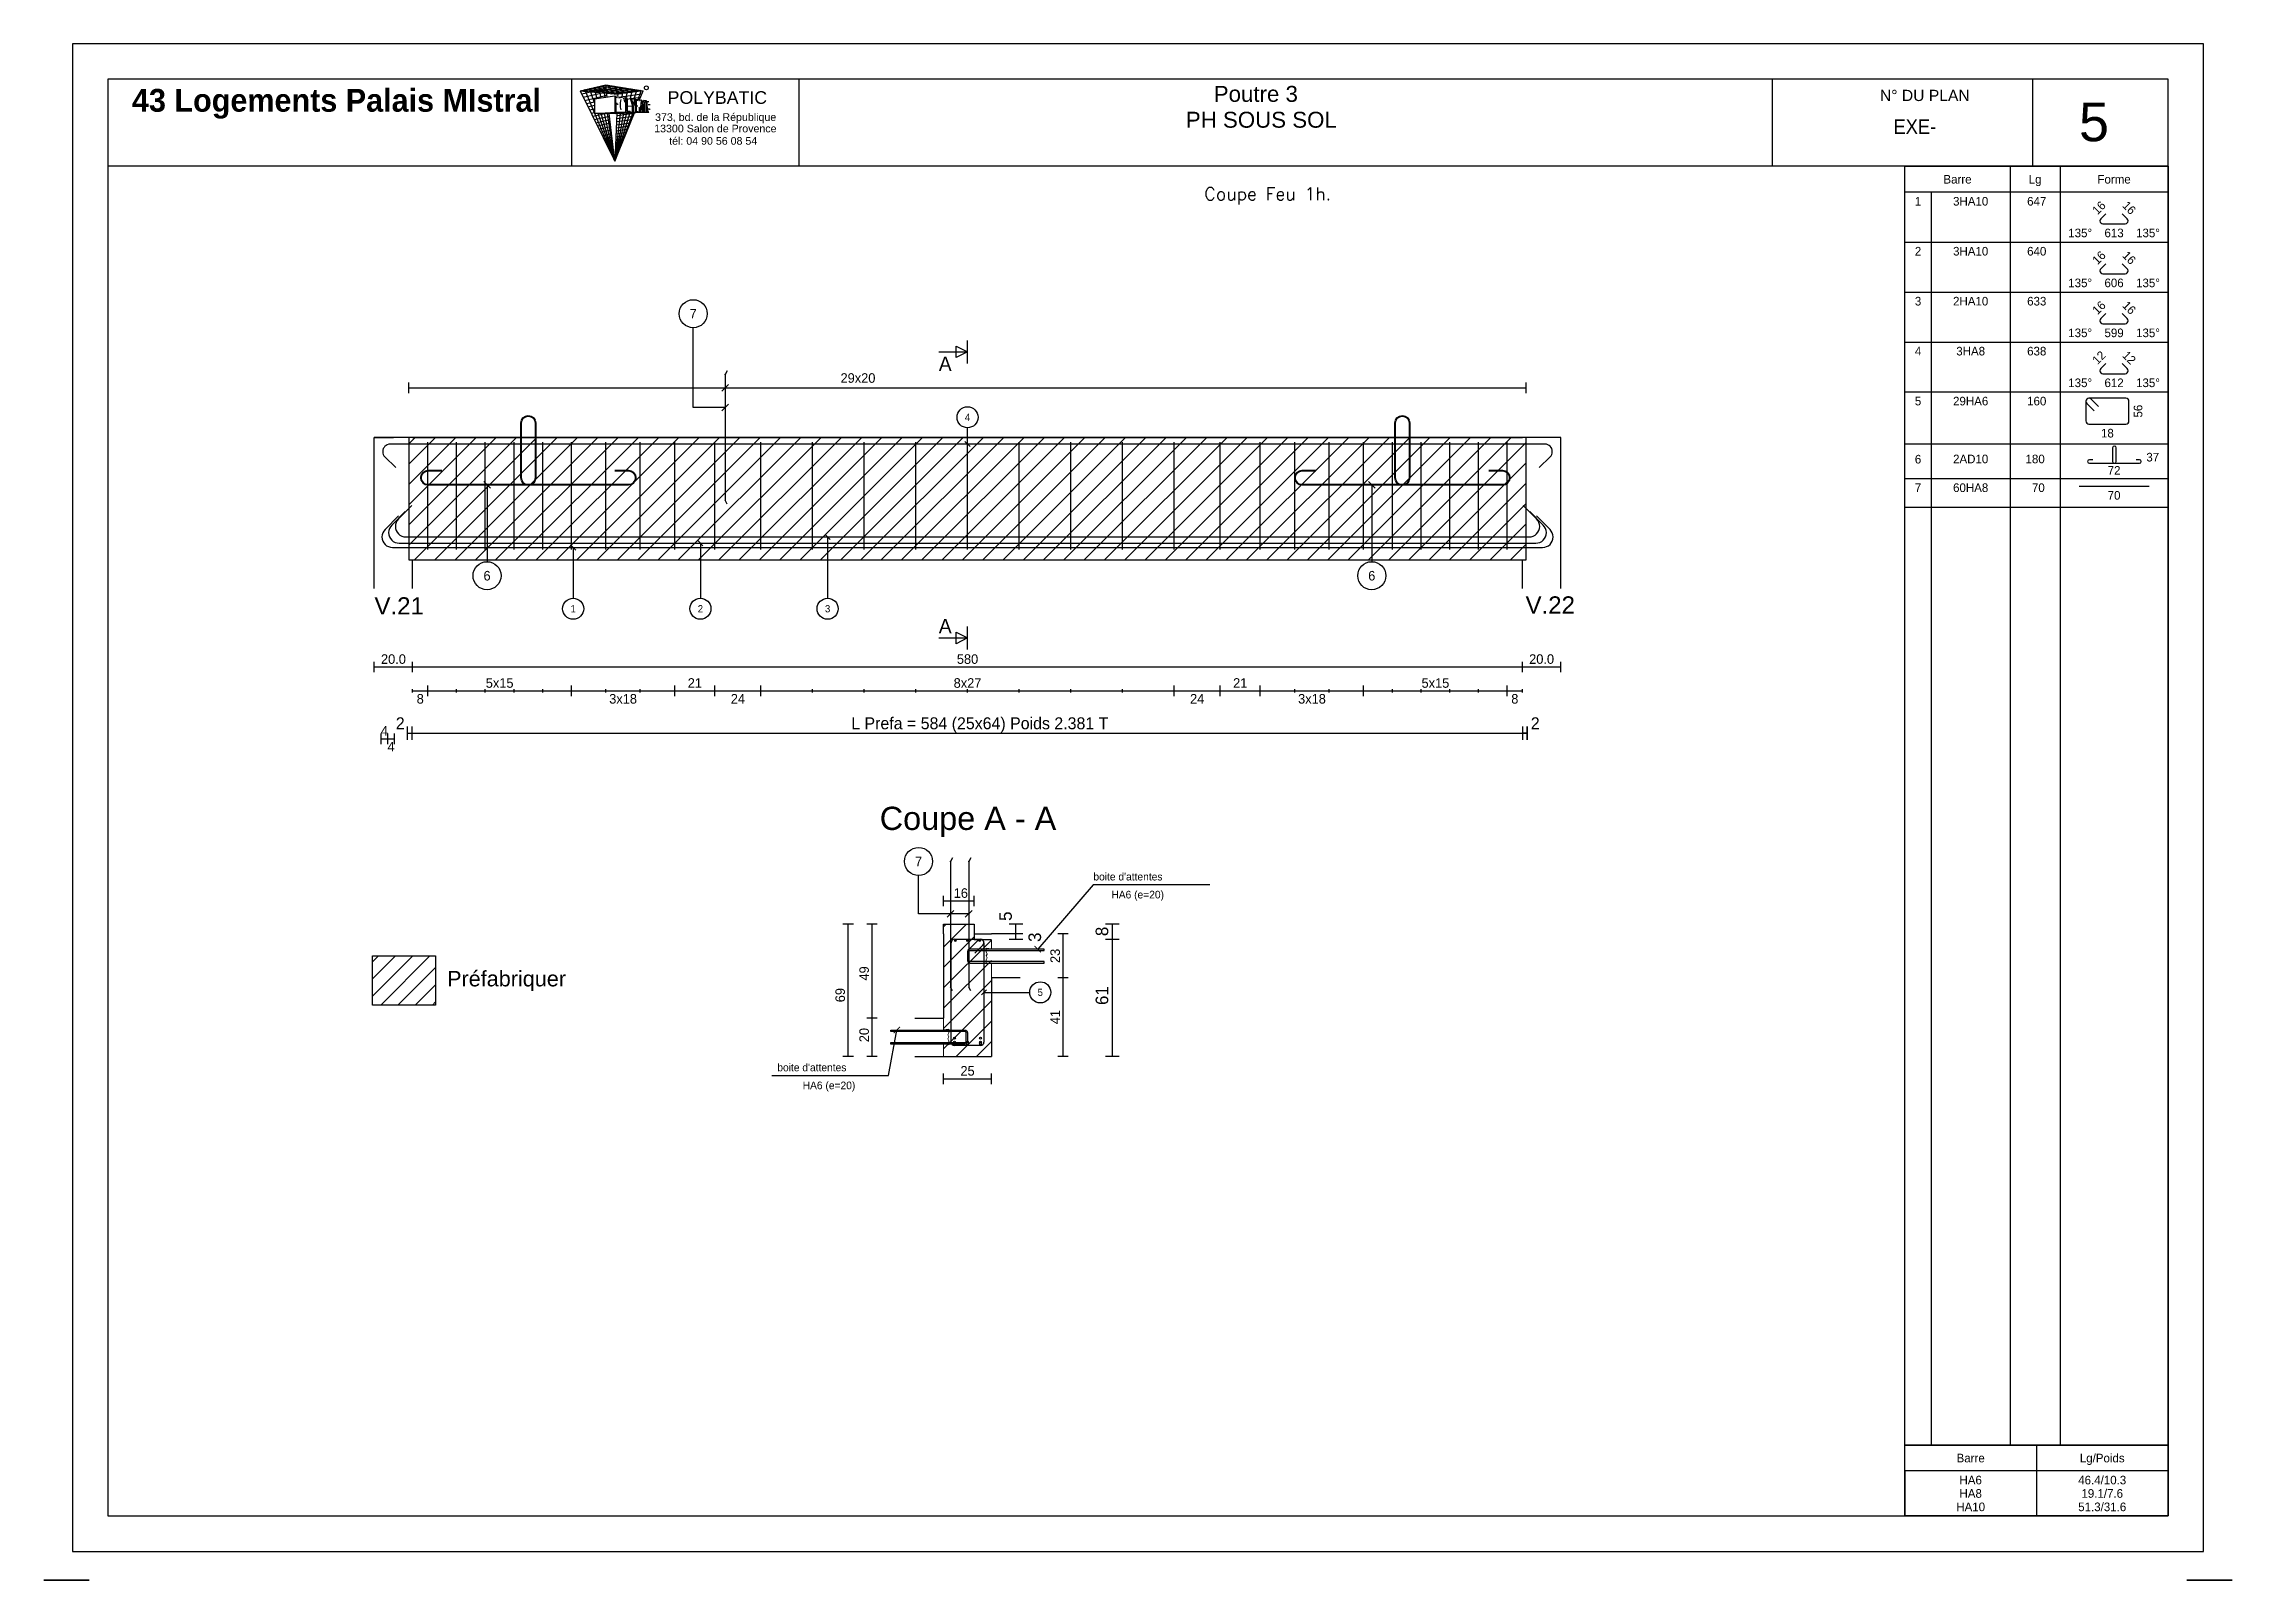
# Model space of a CAD drawing. Extents: x -12912 to 27386, y 1818 to 8189.
# Drawn here: x -6977 to -5833, y 3169 to 3971 of the extents above; entities that cross this region are included whole.
import ezdxf
from ezdxf.enums import TextEntityAlignment as Align

# ---------------------------------------------------------------- set-up
doc = ezdxf.new("R2010")
doc.units = 0
doc.header["$MEASUREMENT"] = 0
doc.linetypes.add('CONTINUE', pattern=[0])
doc.layers.get('0').update_dxf_attribs({"linetype": 'CONTINUOUS'})
for name, color, linetype in [('1', 7, 'CONTINUOUS'), ('104', 7, 'CONTINUOUS'), ('173', 7, 'CONTINUOUS'), ('5', 7, 'CONTINUOUS'), ('6', 7, 'CONTINUOUS'), ('7', 7, 'CONTINUOUS'), ('Bâtiment 1. Soubassement', 7, 'CONTINUOUS'), ('GO-CARTOUCHE', 7, 'CONTINUOUS'), ('GO-TEXTE', 9, 'CONTINUOUS'), ('PYC-HACHURE', 7, 'CONTINUOUS'), ('RDC COFFRAGE', 7, 'CONTINUOUS')]:
    doc.layers.add(name, color=color, linetype=linetype)
doc.layers.add('PYC- HACHURES', color=7, linetype='CONTINUOUS', lineweight=18)
doc.styles.add('ARIAL', font='ARIAL.TTF')
doc.styles.add('schéma', font='simplex.shx')
doc.styles.add('TEXTEBA', font='ARIAL.TTF')

msp = doc.modelspace()

# ---------------------------------------------------------------- texts
for s, height, style, p in [('Coupe Feu 1h.', 6.666, 'schéma', (-6336.903, 3893.012)), ('Coupe A - A', 12.12935, 'ARIAL', (-6493.555, 3566.825)), ('Préfabriquer', 8.08623, 'ARIAL', (-6734.696, 3483.094))]:
    msp.add_text(s, height=height, dxfattribs=dict(style=style)).set_placement(p, align=Align.MIDDLE_CENTER)
at = {"style": 'ARIAL'}
for s, p in [('V.22', (-6202.184, 3682.779)), ('V.21', (-6803.702, 3682.3))]:
    msp.add_text(s, height=8.9847, dxfattribs=at).set_placement(p, align=Align.TOP_LEFT)
at = {"layer": '104', "color": 104}
msp.add_text('A', height=7.5, dxfattribs=at).set_placement((-6508.8, 3807.99), align=Align.TOP_LEFT)
msp.add_text('A', height=7.5, dxfattribs=at).set_placement((-6508.8, 3663.516))
at = {"layer": '173', "color": 173}
for s, p in [('Barre', (-5976.458, 3900.634)), ('Lg', (-5935.895, 3900.634)), ('Forme', (-5894.645, 3900.634)), ('Barre', (-5969.583, 3232.698)), ('Lg/Poids', (-5900.833, 3232.698))]:
    msp.add_text(s, height=4.5, dxfattribs=at).set_placement(p, align=Align.MIDDLE_CENTER)
for s, p in [('1', (-5997.083, 3891.384)), ('3HA10', (-5969.583, 3891.384)), (' 647', (-5935.895, 3891.384)), ('613', (-5894.645, 3874.844)), ('2', (-5997.083, 3865.291)), ('3HA10', (-5969.583, 3865.291)), (' 640', (-5935.895, 3865.291)), ('606', (-5894.645, 3848.752)), ('3', (-5997.083, 3839.199)), ('2HA10', (-5969.583, 3839.199)), (' 633', (-5935.895, 3839.199)), ('599', (-5894.645, 3822.66)), ('4', (-5997.083, 3813.107)), ('3HA8', (-5969.583, 3813.107)), (' 638', (-5935.895, 3813.107)), ('5', (-5997.083, 3787.014)), ('29HA6', (-5969.583, 3787.014)), (' 160', (-5935.895, 3787.014)), ('612', (-5894.645, 3796.567)), ('18', (-5898.145, 3770.264)), ('6', (-5997.083, 3756.676)), ('2AD10', (-5969.583, 3756.784)), ('180', (-5935.895, 3756.784)), ('37', (-5874.437, 3757.722)), ('7', (-5997.083, 3741.784)), ('60HA8', (-5969.583, 3741.784)), ('  70', (-5935.895, 3741.784)), ('72', (-5894.645, 3750.807)), ('70', (-5894.645, 3737.784)), ('HA6', (-5969.583, 3223.448)), ('HA8', (-5969.583, 3216.448)), ('46.4/10.3', (-5900.833, 3223.448)), ('19.1/7.6', (-5900.833, 3216.448)), ('HA10', (-5969.583, 3209.448)), ('51.3/31.6', (-5900.833, 3209.448))]:
    msp.add_text(s, height=4.5, dxfattribs=at).set_placement(p, align=Align.TOP_CENTER)
for s, p in [('16', (-5903.329, 3881.785)), ('16', (-5903.329, 3855.692)), ('16', (-5903.329, 3829.6)), ('12', (-5903.329, 3803.508))]:
    msp.add_text(s, height=4.5, rotation=45, dxfattribs=at).set_placement(p)
for s, p in [('16', (-5885.961, 3881.785)), ('16', (-5885.961, 3855.692)), ('16', (-5885.961, 3829.6)), ('12', (-5885.961, 3803.508))]:
    msp.add_text(s, height=4.5, rotation=315, dxfattribs=at).set_placement(p, align=Align.RIGHT)
for p in [(-5906.145, 3874.844), (-5906.145, 3848.752), (-5906.145, 3822.66), (-5906.145, 3796.567)]:
    msp.add_text('135°', height=4.5, dxfattribs=at).set_placement(p, align=Align.TOP_RIGHT)
for p in [(-5883.145, 3874.844), (-5883.145, 3848.752), (-5883.145, 3822.66), (-5883.145, 3796.567)]:
    msp.add_text('135°', height=4.5, dxfattribs=at).set_placement(p, align=Align.TOP_LEFT)
msp.add_text('56', height=4.5, rotation=90, dxfattribs=at).set_placement((-5884.37, 3779.514), align=Align.TOP_CENTER)
at = {"layer": '5', "color": 5}
for s, p in [('29x20', (-6551.056, 3794.318)), ('20.0', (-6793.801, 3647.522)), ('580', (-6493.8, 3647.522)), ('20.0', (-6193.799, 3647.522)), ('5x15', (-6738.3, 3635.022)), ('21', (-6636.3, 3635.022)), ('8x27', (-6493.8, 3635.022)), ('21', (-6351.3, 3635.022)), ('5x15', (-6249.3, 3635.022)), ('4', (-6798.554, 3610.022)), ('16', (-6497.3, 3525.303)), ('25', (-6493.8, 3432.449))]:
    msp.add_text(s, height=5, dxfattribs=at).set_placement(p, align=Align.CENTER)
for s, p in [('8', (-6779.8, 3631.759)), ('3x18', (-6673.8, 3631.759)), ('24', (-6613.8, 3631.759)), ('24', (-6373.8, 3631.759)), ('3x18', (-6313.8, 3631.759)), ('8', (-6207.8, 3631.759)), ('4', (-6795.054, 3606.759))]:
    msp.add_text(s, height=5, dxfattribs=at).set_placement(p, align=Align.TOP_CENTER)
for s, height, p in [('5', 6.6, (-6470.649, 3515.705)), ('3', 6.6, (-6455.369, 3504.727)), ('8', 6.6, (-6420.275, 3507.765)), ('49', 5, (-6545.348, 3485.825)), ('23', 5, (-6445.515, 3494.984)), ('69', 5, (-6557.848, 3474.484)), ('61', 6.6, (-6420.275, 3474.23)), ('41', 5, (-6445.515, 3462.984)), ('20', 5, (-6545.348, 3453.614))]:
    msp.add_text(s, height=height, rotation=90, dxfattribs=at).set_placement(p, align=Align.CENTER)
at = {"layer": '6', "color": 6}
for s, height, p in [('7', 5, (-6637.167, 3830.407)), ('4', 3.75, (-6493.801, 3776.307)), ('6', 5, (-6744.88, 3693.552)), ('6', 5, (-6282.558, 3693.552)), ('1', 3.75, (-6699.889, 3676.307)), ('2', 3.75, (-6633.384, 3676.307)), ('3', 3.75, (-6566.909, 3676.307)), ('7', 5, (-6519.381, 3544.305)), ('5', 3.75, (-6455.8, 3475.934))]:
    msp.add_text(s, height=height, dxfattribs=at).set_placement(p, align=Align.MIDDLE_CENTER)
at = {"layer": 'GO-CARTOUCHE', "color": 9, "style": 'TEXTEBA'}
for s, p in [('373, bd. de la République', (-6657.08, 3931.105)), ('13300 Salon de Provence', (-6657.544, 3925.147)), ('tél: 04 90 56 08 54', (-6649.716, 3918.674))]:
    msp.add_text(s, height=3.97727, dxfattribs=at).set_placement(p)
at = {"layer": 'GO-CARTOUCHE', "color": 2, "style": 'TEXTEBA'}
msp.add_text('5', height=20.199, dxfattribs=at).set_placement((-5912.982, 3920.482))
at = {"layer": 'GO-CARTOUCHE', "color": 2, "style": 'TEXTEBA', "width": 0.9}
msp.add_text('EXE-', height=7.6364, dxfattribs=at).set_placement((-5998.758, 3924.315), align=Align.CENTER)
at = {"layer": 'GO-CARTOUCHE', "insert": (-6823.577, 3940.038), "char_height": 11.93182, "attachment_point": 5}
msp.add_mtext('{\\Fbold|c0;43 Logements Palais MIstral}', dxfattribs=at)
at = {"layer": 'GO-TEXTE', "color": 3, "style": 'TEXTEBA'}
msp.add_text('POLYBATIC', height=6.6288, dxfattribs=at).set_placement((-6624.535, 3943.325), align=Align.MIDDLE)
at = {"layer": 'GO-TEXTE', "color": 2, "style": 'TEXTEBA'}
for s, height, p in [('Poutre 3', 8.3314, (-6365.133, 3941.063)), ('PH SOUS SOL', 8.33139, (-6379.725, 3927.55))]:
    msp.add_text(s, height=height, dxfattribs=at).set_placement(p)
at = {"layer": 'GO-TEXTE', "style": 'TEXTEBA'}
msp.add_text('N° DU PLAN', height=5.8564, dxfattribs=at).set_placement((-5993.535, 3941.488), align=Align.CENTER)
at = {"layer": 'PYC-HACHURE'}
for s, height, p in [('2', 6.222, (-6790.254, 3613.369)), ('L Prefa = 584 (25x64) Poids 2.381 T', 6.22222, (-6487.396, 3613.369)), ('2', 6.222, (-6197.132, 3613.369))]:
    msp.add_text(s, height=height, dxfattribs=at).set_placement(p, align=Align.CENTER)
for s, p in [("boite d'attentes", (-6428.038, 3534.379)), ('HA6 (e=20)', (-6418.629, 3524.989)), ("boite d'attentes", (-6593.205, 3434.72)), ('HA6 (e=20)', (-6579.947, 3425.331))]:
    msp.add_text(s, height=4, dxfattribs=at).set_placement(p)

# ---------------------------------------------------------------- blocks, each defined once
blk = doc.blocks.new('_ArchTick')
at = {"color": 0, "linetype": 'ByBlock', "const_width": 0.15}
blk.add_lwpolyline([(-0.5, -0.5), (0.5, 0.5)], dxfattribs=at)
blk = doc.blocks.new('A$C20507BFC')
at = {"layer": 'RDC COFFRAGE', "color": 5, "linetype": 'CONTINUE', "lineweight": 40, "ltscale": 0.01}
for points in [[(56, 36.1), (56, 36.1)], [(52.3, 32.3), (52.3, 3.7)], [(59.7, 3.7), (59.7, 32.3)], [(0, 3.7), (0, 3.7)], [(10.8, 7.5), (3.7, 7.5)], [(108.3, 7.5), (101.2, 7.5)], [(112, 3.7), (112, 3.7)], [(3.7, 0), (56, 0)], [(56, 0), (108.3, 0)]]:
    blk.add_lwpolyline(points, dxfattribs=at)
for centre, start, end in [((56, 32.3), 90, 180), ((56, 32.3), 0, 90), ((3.7, 3.7), 90, 180), ((3.7, 3.7), 180, 270), ((56, 3.7), 180, 270), ((56, 3.7), 270, 0), ((108.3, 3.7), 0, 90), ((108.3, 3.7), 270, 0)]:
    blk.add_arc(centre, 3.75, start, end, dxfattribs=at)

# ---------------------------------------------------------------- hatches: boundary and pattern name
at = {"layer": 'PYC- HACHURES', "lineweight": 15}
h = msp.add_hatch(dxfattribs=at)
h.set_pattern_fill('ANSI31', color=104, scale=60, style=0)
h.set_pattern_definition([(45, (-8666.4826, 3175.7955), (-5.3033, 5.3033), [])])
h.paths.add_polyline_path([(-6201.8, 3765.807), (-6785.8, 3765.807), (-6785.8, 3701.807), (-6201.8, 3701.807)])
h = msp.add_hatch(dxfattribs=at)
h.set_pattern_fill('ANSI31', color=104, scale=60, style=0)
h.set_pattern_definition([(45, (2287.273, 9e-13), (-5.303301, 5.303301), [])])
h.paths.add_polyline_path([(-6481.317, 3503.492), (-6490.3, 3503.484), (-6490.3, 3511.484), (-6506.3, 3511.484), (-6506.3, 3506.484), (-6506.3, 3462.484), (-6506.3, 3442.484), (-6481.3, 3442.484)])
h = msp.add_hatch(dxfattribs=at)
h.set_pattern_fill('ANSI31', color=104, scale=2, style=0)
h.set_pattern_definition([(45, (-6599.418, 4927.5027), (-4.490128, 4.490128), [])])
h.paths.add_polyline_path([(-6771.812, 3494.929), (-6804.733, 3494.929), (-6804.733, 3469.278), (-6771.812, 3469.278)])

# ---------------------------------------------------------------- linework, layer by layer
for p, q in [((-6952.728, 3168.889), (-6976.535, 3168.889)), ((-6976.535, 3168.889), (-6952.728, 3168.889)), ((-6952.728, 3168.889), (-6976.535, 3168.889)), ((-6976.535, 3168.889), (-6952.728, 3168.889)), ((-6952.728, 3168.889), (-6976.535, 3168.889)), ((-6952.728, 3168.889), (-6976.535, 3168.889)), ((-6976.535, 3168.889), (-6952.728, 3168.889)), ((-6952.728, 3168.889), (-6976.535, 3168.889)), ((-6976.535, 3168.889), (-6952.728, 3168.889)), ((-6952.728, 3168.889), (-6976.535, 3168.889)), ((-6952.728, 3168.889), (-6976.535, 3168.889)), ((-6976.535, 3168.889), (-6952.728, 3168.889)), ((-6952.728, 3168.889), (-6976.535, 3168.889)), ((-6976.535, 3168.889), (-6952.728, 3168.889)), ((-6952.728, 3168.889), (-6976.535, 3168.889)), ((-6952.728, 3168.889), (-6976.535, 3168.889)), ((-6976.535, 3168.889), (-6952.728, 3168.889)), ((-6952.728, 3168.889), (-6976.535, 3168.889)), ((-6976.535, 3168.889), (-6952.728, 3168.889)), ((-6952.728, 3168.889), (-6976.535, 3168.889)), ((-6952.728, 3168.889), (-6976.535, 3168.889)), ((-6976.535, 3168.889), (-6952.728, 3168.889)), ((-6952.728, 3168.889), (-6976.535, 3168.889)), ((-6976.535, 3168.889), (-6952.728, 3168.889)), ((-6952.728, 3168.889), (-6976.535, 3168.889)), ((-6952.728, 3168.889), (-6976.535, 3168.889)), ((-6976.535, 3168.889), (-6952.728, 3168.889)), ((-6952.728, 3168.889), (-6976.535, 3168.889)), ((-6976.535, 3168.889), (-6952.728, 3168.889)), ((-6952.728, 3168.889), (-6976.535, 3168.889)), ((-6952.728, 3168.889), (-6976.535, 3168.889)), ((-5856.706, 3168.889), (-5832.899, 3168.889)), ((-5832.899, 3168.889), (-5856.706, 3168.889)), ((-5856.706, 3168.889), (-5832.899, 3168.889)), ((-5832.899, 3168.889), (-5856.706, 3168.889)), ((-5856.706, 3168.889), (-5832.899, 3168.889)), ((-5856.706, 3168.889), (-5832.899, 3168.889)), ((-5832.899, 3168.889), (-5856.706, 3168.889)), ((-5856.706, 3168.889), (-5832.899, 3168.889)), ((-5832.899, 3168.889), (-5856.706, 3168.889)), ((-5856.706, 3168.889), (-5832.899, 3168.889)), ((-5856.706, 3168.889), (-5832.899, 3168.889)), ((-5832.899, 3168.889), (-5856.706, 3168.889)), ((-5856.706, 3168.889), (-5832.899, 3168.889)), ((-5832.899, 3168.889), (-5856.706, 3168.889)), ((-5856.706, 3168.889), (-5832.899, 3168.889)), ((-5856.706, 3168.889), (-5832.899, 3168.889)), ((-5832.899, 3168.889), (-5856.706, 3168.889)), ((-5856.706, 3168.889), (-5832.899, 3168.889)), ((-5832.899, 3168.889), (-5856.706, 3168.889)), ((-5856.706, 3168.889), (-5832.899, 3168.889)), ((-5856.706, 3168.889), (-5832.899, 3168.889)), ((-5832.899, 3168.889), (-5856.706, 3168.889)), ((-5856.706, 3168.889), (-5832.899, 3168.889)), ((-5832.899, 3168.889), (-5856.706, 3168.889)), ((-5856.706, 3168.889), (-5832.899, 3168.889)), ((-5856.706, 3168.889), (-5832.899, 3168.889)), ((-5832.899, 3168.889), (-5856.706, 3168.889)), ((-5856.706, 3168.889), (-5832.899, 3168.889)), ((-5832.899, 3168.889), (-5856.706, 3168.889)), ((-5856.706, 3168.889), (-5832.899, 3168.889)), ((-5856.706, 3168.889), (-5832.899, 3168.889))]:
    msp.add_line(p, q)
at = {"lineweight": 5, "flags": 128}
for points in [[(-6481.297, 3503.492), (-6481.293, 3498.604), (-6484.023, 3499.059), (-6484.023, 3497.019), (-6483.587, 3495.964), (-6484.023, 3494.964), (-6483.587, 3493.963), (-6484.023, 3492.909), (-6484.023, 3490.869), (-6481.293, 3491.324), (-6481.3, 3483.484)], [(-6506.303, 3462.484), (-6506.308, 3456.313), (-6503.578, 3456.768), (-6503.578, 3454.728), (-6504.015, 3453.674), (-6503.578, 3452.673), (-6504.015, 3451.673), (-6503.578, 3450.618), (-6503.578, 3448.578), (-6506.308, 3449.033), (-6506.3, 3442.484)]]:
    msp.add_lwpolyline(points, dxfattribs=at)
for points in [[(-6492.44, 3498.522, 0.41421356), (-6493.805, 3497.157), (-6493.805, 3492.607, 0.41421356), (-6492.44, 3491.242), (-6453.765, 3491.242), (-6453.765, 3491.97), (-6492.44, 3491.97, -0.41421356), (-6493.077, 3492.607), (-6493.077, 3497.157, -0.41421356), (-6492.44, 3497.794), (-6453.765, 3497.794), (-6453.765, 3498.522)], [(-6495.162, 3456.231, -0.41421356), (-6493.797, 3454.866), (-6493.797, 3450.316, -0.41421356), (-6495.162, 3448.951), (-6533.837, 3448.951), (-6533.837, 3449.679), (-6495.162, 3449.679, 0.41421356), (-6494.525, 3450.316), (-6494.525, 3454.866, 0.41421356), (-6495.162, 3455.503), (-6533.837, 3455.503), (-6533.837, 3456.231)]]:
    msp.add_lwpolyline(points, format="xyb", close=True)
at = {"layer": '1', "color": 1}
for points in [[(-6784.122, 3730.267), (-6791.193, 3723.196)], [(-6196.41, 3723.196), (-6203.481, 3730.267)], [(-6791.122, 3724.767), (-6798.193, 3717.696)], [(-6787.622, 3727.017), (-6794.693, 3719.946)], [(-6792.804, 3719.307), (-6792.804, 3719.307)], [(-6192.91, 3719.946), (-6199.981, 3727.017)], [(-6189.41, 3717.696), (-6196.481, 3724.767)], [(-6194.799, 3719.307), (-6194.799, 3719.307)], [(-6799.804, 3713.807), (-6799.804, 3713.807)], [(-6796.304, 3716.057), (-6796.304, 3716.057)], [(-6794.304, 3708.307), (-6193.299, 3708.307)], [(-6790.804, 3710.557), (-6196.799, 3710.557)], [(-6787.304, 3713.807), (-6200.299, 3713.807)], [(-6191.299, 3716.057), (-6191.299, 3716.057)], [(-6187.799, 3713.807), (-6187.799, 3713.807)]]:
    msp.add_lwpolyline(points, dxfattribs=at)
for centre in [(-6500.6, 3451.984), (-6500.6, 3449.984), (-6500.6, 3448.984), (-6493.8, 3449.984), (-6493.8, 3448.984), (-6487, 3451.984), (-6487, 3449.984), (-6487, 3448.984)]:
    msp.add_circle(centre, 0.5, dxfattribs=at)
for centre, start, end in [((-6794.304, 3713.807), 135, 180), ((-6790.804, 3716.057), 135, 180), ((-6787.304, 3719.307), 135, 180), ((-6787.304, 3719.307), 180, 270), ((-6200.299, 3719.307), 270, 0), ((-6200.299, 3719.307), 0, 45), ((-6196.799, 3716.057), 0, 45), ((-6193.299, 3713.807), 0, 45), ((-6794.304, 3713.807), 180, 270), ((-6790.804, 3716.057), 180, 270), ((-6196.799, 3716.057), 270, 0), ((-6193.299, 3713.807), 270, 0)]:
    msp.add_arc(centre, 5.5, start, end, dxfattribs=at)
at = {"layer": '104', "color": 104}
for points in [[(-6508.8, 3810.45), (-6493.8, 3810.45)], [(-6493.8, 3804.45), (-6493.8, 3816.45)], [(-6619.354, 3800.607), (-6620.501, 3798.621)], [(-6620.501, 3798.621), (-6620.501, 3732.993)], [(-6619.354, 3731.007), (-6620.501, 3732.993)], [(-6508.8, 3661.057), (-6493.8, 3661.057)], [(-6493.8, 3655.057), (-6493.8, 3667.057)], [(-6501.568, 3546.284), (-6502.715, 3544.299)], [(-6492.044, 3546.284), (-6493.19, 3544.299)], [(-6502.715, 3544.299), (-6502.715, 3478.67)], [(-6493.19, 3544.299), (-6493.19, 3478.67)], [(-6501.568, 3476.684), (-6502.715, 3478.67)], [(-6492.044, 3476.684), (-6493.19, 3478.67)]]:
    msp.add_lwpolyline(points, dxfattribs=at)
for points in [[(-6493.8, 3810.45), (-6499.8, 3807.45), (-6499.8, 3813.45), (-6493.8, 3810.45)], [(-6493.8, 3661.057), (-6499.8, 3658.057), (-6499.8, 3664.057), (-6493.8, 3661.057)]]:
    msp.add_lwpolyline(points, close=True, dxfattribs=at)
for p in [(-6620.501, 3798.621), (-6502.715, 3544.299), (-6493.19, 3544.299)]:
    msp.add_point(p, dxfattribs=at)
at = {"layer": '173', "color": 173}
for points in [[(-6003.958, 3907.384), (-5866.458, 3907.384), (-5866.458, 3239.448), (-6003.958, 3239.448), (-6003.958, 3907.384)], [(-6003.958, 3239.448), (-5866.458, 3239.448), (-5866.458, 3202.448), (-6003.958, 3202.448), (-6003.958, 3239.448)]]:
    msp.add_lwpolyline(points, close=True, dxfattribs=at)
for points in [[(-5948.958, 3907.384), (-5948.958, 3239.448)], [(-5922.833, 3907.384), (-5922.833, 3239.448)], [(-5866.458, 3893.884), (-6003.958, 3893.884)], [(-5990.208, 3893.884), (-5990.208, 3239.448)], [(-5902.02, 3878.91), (-5902.02, 3878.91)], [(-5898.954, 3882.624), (-5901.562, 3880.017)], [(-5900.455, 3877.344), (-5888.836, 3877.344)], [(-5887.729, 3880.017), (-5890.336, 3882.624)], [(-5887.27, 3878.91), (-5887.27, 3878.91)], [(-6003.958, 3867.791), (-5866.458, 3867.791)], [(-5898.954, 3856.532), (-5901.562, 3853.925)], [(-5887.729, 3853.925), (-5890.336, 3856.532)], [(-5902.02, 3852.818), (-5902.02, 3852.818)], [(-5900.455, 3851.252), (-5888.836, 3851.252)], [(-5887.27, 3852.818), (-5887.27, 3852.818)], [(-6003.958, 3841.699), (-5866.458, 3841.699)], [(-5902.02, 3826.725), (-5902.02, 3826.725)], [(-5898.954, 3830.44), (-5901.562, 3827.832)], [(-5900.455, 3825.16), (-5888.836, 3825.16)], [(-5887.729, 3827.832), (-5890.336, 3830.44)], [(-5887.27, 3826.725), (-5887.27, 3826.725)], [(-6003.958, 3815.607), (-5866.458, 3815.607)], [(-5902.02, 3800.633), (-5902.02, 3800.633)], [(-5898.954, 3804.347), (-5901.562, 3801.74)], [(-5900.455, 3799.067), (-5888.836, 3799.067)], [(-5887.729, 3801.74), (-5890.336, 3804.347)], [(-5887.27, 3800.633), (-5887.27, 3800.633)], [(-6003.958, 3789.514), (-5866.458, 3789.514)], [(-5907.8, 3786.264), (-5907.8, 3786.264)], [(-5888.49, 3786.264), (-5907.8, 3786.264)], [(-5902.836, 3781.972), (-5906.655, 3785.79)], [(-5909.42, 3784.644), (-5909.42, 3774.384)], [(-5909.42, 3784.644), (-5909.42, 3784.644)], [(-5908.946, 3783.499), (-5905.127, 3779.681)], [(-5886.87, 3774.384), (-5886.87, 3784.644)], [(-6775.8, 3707.207), (-6775.8, 3763.307)], [(-6760.8, 3707.207), (-6760.8, 3763.307)], [(-6745.8, 3707.207), (-6745.8, 3763.307)], [(-6730.8, 3707.207), (-6730.8, 3763.307)], [(-6715.8, 3707.207), (-6715.8, 3763.307)], [(-6700.8, 3707.207), (-6700.8, 3763.307)], [(-6682.8, 3707.207), (-6682.8, 3763.307)], [(-6664.8, 3707.207), (-6664.8, 3763.307)], [(-6646.8, 3707.207), (-6646.8, 3763.307)], [(-6625.8, 3707.207), (-6625.8, 3763.307)], [(-6601.8, 3707.207), (-6601.8, 3763.307)], [(-6574.8, 3707.207), (-6574.8, 3763.307)], [(-6547.8, 3707.207), (-6547.8, 3763.307)], [(-6520.8, 3707.207), (-6520.8, 3763.307)], [(-6493.8, 3707.207), (-6493.8, 3763.307)], [(-6466.8, 3707.207), (-6466.8, 3763.307)], [(-6439.8, 3707.207), (-6439.8, 3763.307)], [(-6412.8, 3707.207), (-6412.8, 3763.307)], [(-6385.8, 3707.207), (-6385.8, 3763.307)], [(-6361.8, 3707.207), (-6361.8, 3763.307)], [(-6340.8, 3707.207), (-6340.8, 3763.307)], [(-6322.8, 3707.207), (-6322.8, 3763.307)], [(-6304.8, 3707.207), (-6304.8, 3763.307)], [(-6286.8, 3707.207), (-6286.8, 3763.307)], [(-6271.8, 3707.207), (-6271.8, 3763.307)], [(-6256.8, 3707.207), (-6256.8, 3763.307)], [(-6241.8, 3707.207), (-6241.8, 3763.307)], [(-6226.8, 3707.207), (-6226.8, 3763.307)], [(-6211.8, 3707.207), (-6211.8, 3763.307)], [(-5907.8, 3772.764), (-5888.49, 3772.764)], [(-6799.404, 3758.407), (-6799.404, 3758.407)], [(-6798.262, 3755.649), (-6792.605, 3749.992)], [(-6192.099, 3762.307), (-6795.504, 3762.307)], [(-6194.998, 3749.992), (-6189.341, 3755.649)], [(-6188.199, 3758.407), (-6188.199, 3758.407)], [(-6003.958, 3762.514), (-5866.458, 3762.514)], [(-6003.958, 3762.514), (-5866.458, 3762.514)], [(-5908.469, 3753.203), (-5908.469, 3753.203)], [(-5905.76, 3754.14), (-5907.532, 3754.14)], [(-5907.532, 3752.266), (-5894.469, 3752.266)], [(-5895.405, 3760.342), (-5895.405, 3753.203)], [(-5894.469, 3752.266), (-5881.405, 3752.266)], [(-5893.532, 3753.203), (-5893.532, 3760.342)], [(-5881.405, 3754.14), (-5883.178, 3754.14)], [(-5880.469, 3753.203), (-5880.469, 3753.203)], [(-6003.958, 3744.284), (-5866.458, 3744.284)], [(-6003.958, 3744.284), (-5866.458, 3744.284)], [(-6003.958, 3744.284), (-5866.458, 3744.284)], [(-5912.967, 3740.284), (-5876.323, 3740.284)], [(-6003.958, 3729.284), (-5866.458, 3729.284)], [(-6502.4, 3449.984), (-6502.4, 3501.884)], [(-6500.6, 3503.684), (-6487, 3503.684)], [(-6492.516, 3498.915), (-6488.273, 3503.157)], [(-6485.727, 3500.612), (-6489.97, 3496.369)], [(-6487, 3503.684), (-6487, 3503.684)], [(-6485.2, 3501.884), (-6485.2, 3449.984)], [(-6485.2, 3501.884), (-6485.2, 3501.884)], [(-6487, 3448.184), (-6500.6, 3448.184)], [(-5935.208, 3239.448), (-5935.208, 3202.448)], [(-5866.458, 3225.948), (-6003.958, 3225.948)], [(-6003.958, 3225.948), (-6003.958, 3202.448)]]:
    msp.add_lwpolyline(points, dxfattribs=at)
for centre in [(-6500.2, 3502.984), (-6493.8, 3502.984), (-6487.4, 3502.984)]:
    msp.add_circle(centre, 0.4, dxfattribs=at)
for centre, radius, start, end in [((-5900.455, 3878.91), 1.566, 135, 180), ((-5900.455, 3878.91), 1.566, 180, 270), ((-5888.836, 3878.91), 1.566, 270, 0), ((-5888.836, 3878.91), 1.566, 0, 45), ((-5900.455, 3852.818), 1.566, 135, 180), ((-5900.455, 3852.818), 1.566, 180, 270), ((-5888.836, 3852.818), 1.566, 270, 0), ((-5888.836, 3852.818), 1.566, 0, 45), ((-5900.455, 3826.725), 1.566, 135, 180), ((-5900.455, 3826.725), 1.566, 180, 270), ((-5888.836, 3826.725), 1.566, 270, 0), ((-5888.836, 3826.725), 1.566, 0, 45), ((-5900.455, 3800.633), 1.566, 135, 180), ((-5900.455, 3800.633), 1.566, 180, 270), ((-5888.836, 3800.633), 1.566, 270, 0), ((-5888.836, 3800.633), 1.566, 0, 45), ((-5907.8, 3784.644), 1.62, 90, 180), ((-5907.8, 3784.644), 1.62, 45, 90), ((-5888.49, 3784.644), 1.62, 0, 90), ((-5907.8, 3784.644), 1.62, 180, 225), ((-5907.8, 3774.384), 1.62, 180, 270), ((-5888.49, 3774.384), 1.62, 270, 0), ((-6795.504, 3758.407), 3.9, 90, 180), ((-6795.504, 3758.407), 3.9, 180, 225), ((-6192.099, 3758.407), 3.9, 0, 90), ((-6192.099, 3758.407), 3.9, 315, 0), ((-5907.532, 3753.203), 0.937, 90, 180), ((-5907.532, 3753.203), 0.937, 180, 270), ((-5894.469, 3760.342), 0.937, 90, 180), ((-5894.469, 3753.203), 0.937, 180, 270), ((-5894.469, 3760.342), 0.937, 0, 90), ((-5894.469, 3753.203), 0.937, 270, 0), ((-5881.405, 3753.203), 0.937, 0, 90), ((-5881.405, 3753.203), 0.937, 270, 0), ((-6500.6, 3501.884), 1.8, 90, 180), ((-6487, 3501.884), 1.8, 90, 135), ((-6487, 3501.884), 1.8, 0, 90), ((-6487, 3501.884), 1.8, 315, 0), ((-6500.6, 3449.984), 1.8, 180, 270), ((-6487, 3449.984), 1.8, 270, 0)]:
    msp.add_arc(centre, radius, start, end, dxfattribs=at)
at = {"layer": '5', "color": 5}
msp.add_line((-6785.8, 3791.652), (-6201.8, 3791.652), dxfattribs=at)
for points in [[(-6785.8, 3788.902), (-6785.8, 3794.402)], [(-6785.8, 3790.735), (-6785.8, 3792.569)], [(-6201.8, 3788.902), (-6201.8, 3794.402)], [(-6803.803, 3643.14), (-6803.803, 3648.64)], [(-6783.8, 3643.14), (-6783.8, 3648.64)], [(-6203.8, 3643.14), (-6203.8, 3648.64)], [(-6183.798, 3643.14), (-6183.798, 3648.64)], [(-6803.803, 3645.89), (-6783.8, 3645.89)], [(-6783.8, 3645.89), (-6203.8, 3645.89)], [(-6203.8, 3645.89), (-6183.798, 3645.89)], [(-6783.8, 3632.474), (-6783.8, 3634.307)], [(-6783.8, 3633.39), (-6775.8, 3633.39)], [(-6775.8, 3630.64), (-6775.8, 3636.14)], [(-6775.8, 3632.474), (-6775.8, 3634.307)], [(-6775.8, 3633.39), (-6760.8, 3633.39)], [(-6775.8, 3633.39), (-6700.8, 3633.39)], [(-6760.8, 3632.474), (-6760.8, 3634.307)], [(-6760.8, 3633.39), (-6745.8, 3633.39)], [(-6745.8, 3632.474), (-6745.8, 3634.307)], [(-6745.8, 3633.39), (-6730.8, 3633.39)], [(-6730.8, 3632.474), (-6730.8, 3634.307)], [(-6730.8, 3633.39), (-6715.8, 3633.39)], [(-6715.8, 3632.474), (-6715.8, 3634.307)], [(-6715.8, 3633.39), (-6700.8, 3633.39)], [(-6700.8, 3630.64), (-6700.8, 3636.14)], [(-6700.8, 3632.474), (-6700.8, 3634.307)], [(-6700.8, 3633.39), (-6682.8, 3633.39)], [(-6700.8, 3633.39), (-6646.8, 3633.39)], [(-6682.8, 3632.474), (-6682.8, 3634.307)], [(-6682.8, 3633.39), (-6664.8, 3633.39)], [(-6664.8, 3632.474), (-6664.8, 3634.307)], [(-6664.8, 3633.39), (-6646.8, 3633.39)], [(-6646.8, 3630.64), (-6646.8, 3636.14)], [(-6646.8, 3632.474), (-6646.8, 3634.307)], [(-6646.8, 3633.39), (-6625.8, 3633.39)], [(-6625.8, 3630.64), (-6625.8, 3636.14)], [(-6625.8, 3632.474), (-6625.8, 3634.307)], [(-6625.8, 3633.39), (-6601.8, 3633.39)], [(-6601.8, 3630.64), (-6601.8, 3636.14)], [(-6601.8, 3632.474), (-6601.8, 3634.307)], [(-6601.8, 3633.39), (-6574.8, 3633.39)], [(-6601.8, 3633.39), (-6385.8, 3633.39)], [(-6574.8, 3632.474), (-6574.8, 3634.307)], [(-6574.8, 3633.39), (-6547.8, 3633.39)], [(-6547.8, 3632.474), (-6547.8, 3634.307)], [(-6547.8, 3633.39), (-6520.8, 3633.39)], [(-6520.8, 3632.474), (-6520.8, 3634.307)], [(-6520.8, 3633.39), (-6493.8, 3633.39)], [(-6493.8, 3632.474), (-6493.8, 3634.307)], [(-6493.8, 3633.39), (-6466.8, 3633.39)], [(-6466.8, 3632.474), (-6466.8, 3634.307)], [(-6466.8, 3633.39), (-6439.8, 3633.39)], [(-6439.8, 3632.474), (-6439.8, 3634.307)], [(-6439.8, 3633.39), (-6412.8, 3633.39)], [(-6412.8, 3632.474), (-6412.8, 3634.307)], [(-6412.8, 3633.39), (-6385.8, 3633.39)], [(-6385.8, 3630.64), (-6385.8, 3636.14)], [(-6385.8, 3632.474), (-6385.8, 3634.307)], [(-6385.8, 3633.39), (-6361.8, 3633.39)], [(-6361.8, 3630.64), (-6361.8, 3636.14)], [(-6361.8, 3632.474), (-6361.8, 3634.307)], [(-6361.8, 3633.39), (-6340.8, 3633.39)], [(-6340.8, 3630.64), (-6340.8, 3636.14)], [(-6340.8, 3632.474), (-6340.8, 3634.307)], [(-6340.8, 3633.39), (-6322.8, 3633.39)], [(-6340.8, 3633.39), (-6286.8, 3633.39)], [(-6322.8, 3632.474), (-6322.8, 3634.307)], [(-6322.8, 3633.39), (-6304.8, 3633.39)], [(-6304.8, 3632.474), (-6304.8, 3634.307)], [(-6304.8, 3633.39), (-6286.8, 3633.39)], [(-6286.8, 3630.64), (-6286.8, 3636.14)], [(-6286.8, 3632.474), (-6286.8, 3634.307)], [(-6286.8, 3633.39), (-6271.8, 3633.39)], [(-6286.8, 3633.39), (-6211.8, 3633.39)], [(-6271.8, 3632.474), (-6271.8, 3634.307)], [(-6271.8, 3633.39), (-6256.8, 3633.39)], [(-6256.8, 3632.474), (-6256.8, 3634.307)], [(-6256.8, 3633.39), (-6241.8, 3633.39)], [(-6241.8, 3632.474), (-6241.8, 3634.307)], [(-6241.8, 3633.39), (-6226.8, 3633.39)], [(-6226.8, 3632.474), (-6226.8, 3634.307)], [(-6226.8, 3633.39), (-6211.8, 3633.39)], [(-6211.8, 3630.64), (-6211.8, 3636.14)], [(-6211.8, 3632.474), (-6211.8, 3634.307)], [(-6211.8, 3633.39), (-6203.8, 3633.39)], [(-6203.8, 3632.474), (-6203.8, 3634.307)], [(-6800.304, 3605.64), (-6800.304, 3611.14)], [(-6800.304, 3608.39), (-6796.804, 3608.39)], [(-6796.804, 3605.64), (-6796.804, 3611.14)], [(-6796.804, 3608.39), (-6793.304, 3608.39)], [(-6793.304, 3605.64), (-6793.304, 3611.14)], [(-6506.3, 3520.921), (-6506.3, 3526.421)], [(-6506.3, 3523.671), (-6490.3, 3523.671)], [(-6490.3, 3520.921), (-6490.3, 3526.421)], [(-6553.467, 3511.484), (-6558.967, 3511.484)], [(-6556.217, 3442.484), (-6556.217, 3511.484)], [(-6540.967, 3511.484), (-6546.467, 3511.484)], [(-6543.717, 3486.484), (-6543.717, 3511.484)], [(-6464.869, 3511.484), (-6472.129, 3511.484)], [(-6468.499, 3506.484), (-6468.499, 3511.484)], [(-6414.494, 3511.484), (-6421.754, 3511.484)], [(-6418.124, 3442.484), (-6418.124, 3511.484)], [(-6464.869, 3506.484), (-6472.129, 3506.484)], [(-6464.869, 3506.484), (-6472.129, 3506.484)], [(-6464.869, 3503.484), (-6472.129, 3503.484)], [(-6468.499, 3503.484), (-6468.499, 3506.484)], [(-6441.133, 3506.484), (-6446.633, 3506.484)], [(-6443.883, 3483.484), (-6443.883, 3506.484)], [(-6414.494, 3503.484), (-6421.754, 3503.484)], [(-6543.717, 3442.484), (-6543.717, 3486.484)], [(-6441.133, 3483.484), (-6446.633, 3483.484)], [(-6443.883, 3442.484), (-6443.883, 3483.484)], [(-6540.967, 3462.484), (-6546.467, 3462.484)], [(-6553.467, 3442.484), (-6558.967, 3442.484)], [(-6540.967, 3442.484), (-6546.467, 3442.484)], [(-6441.133, 3442.484), (-6446.633, 3442.484)], [(-6414.494, 3442.484), (-6421.754, 3442.484)], [(-6506.3, 3428.068), (-6506.3, 3433.568)], [(-6481.3, 3428.068), (-6481.3, 3433.568)], [(-6506.3, 3430.818), (-6481.3, 3430.818)]]:
    msp.add_lwpolyline(points, dxfattribs=at)
at = {"layer": '6', "color": 6}
for points in [[(-6637.167, 3781.407), (-6637.167, 3823.074)], [(-6622.269, 3789.884), (-6618.733, 3793.42)], [(-6620.501, 3781.407), (-6637.167, 3781.407)], [(-6622.269, 3779.639), (-6618.733, 3783.175)], [(-6495.127, 3763.633), (-6492.476, 3760.981)], [(-6493.801, 3762.307), (-6493.801, 3770.807)], [(-6743.06, 3739.267), (-6746.596, 3742.803)], [(-6744.88, 3741.035), (-6744.88, 3700.885)], [(-6280.739, 3739.267), (-6284.274, 3742.803)], [(-6282.558, 3741.035), (-6282.558, 3700.885)], [(-6698.563, 3706.981), (-6701.214, 3709.633)], [(-6699.889, 3708.307), (-6699.889, 3681.807)], [(-6632.058, 3709.231), (-6634.709, 3711.883)], [(-6633.384, 3710.557), (-6633.384, 3681.807)], [(-6565.583, 3712.481), (-6568.235, 3715.133)], [(-6566.909, 3713.807), (-6566.909, 3681.807)], [(-6519.381, 3516.927), (-6519.381, 3536.972)], [(-6493.19, 3516.927), (-6519.381, 3516.927)], [(-6504.483, 3515.159), (-6500.947, 3518.695)], [(-6494.958, 3515.159), (-6491.423, 3518.695)], [(-6483.874, 3477.26), (-6486.526, 3474.609)], [(-6485.2, 3475.934), (-6461.3, 3475.934)]]:
    msp.add_lwpolyline(points, dxfattribs=at)
for centre, radius in [((-6637.167, 3830.407), 7.333), ((-6493.801, 3776.307), 5.5), ((-6744.88, 3693.552), 7.333), ((-6282.558, 3693.552), 7.333), ((-6699.889, 3676.307), 5.5), ((-6633.384, 3676.307), 5.5), ((-6566.909, 3676.307), 5.5), ((-6519.381, 3544.305), 7.333), ((-6455.8, 3475.934), 5.5)]:
    msp.add_circle(centre, radius, dxfattribs=at)
at = {"layer": '7', "color": 7}
for points in [[(-6783.8, 3765.807), (-6803.803, 3765.807)], [(-6803.803, 3686.807), (-6803.803, 3765.807)], [(-6803.803, 3765.807), (-6793.801, 3765.807)], [(-6783.8, 3765.807), (-6203.8, 3765.807)], [(-6183.798, 3765.807), (-6203.8, 3765.807)], [(-6183.798, 3765.807), (-6193.799, 3765.807)], [(-6183.798, 3686.807), (-6183.798, 3765.807)], [(-6803.803, 3686.807), (-6803.803, 3701.807)], [(-6783.8, 3701.807), (-6203.8, 3701.807)], [(-6783.8, 3686.807), (-6783.8, 3701.807)], [(-6203.8, 3686.807), (-6203.8, 3701.807)], [(-6183.798, 3686.807), (-6183.798, 3701.807)], [(-6506.3, 3506.484), (-6506.3, 3462.484)], [(-6490.3, 3506.484), (-6481.3, 3506.484)], [(-6466.3, 3506.484), (-6481.3, 3506.484)], [(-6466.3, 3483.484), (-6481.3, 3483.484)], [(-6481.3, 3483.484), (-6481.3, 3442.484)], [(-6521.3, 3462.484), (-6506.3, 3462.484)], [(-6521.3, 3442.484), (-6506.3, 3442.484)], [(-6506.3, 3442.484), (-6481.3, 3442.484)]]:
    msp.add_lwpolyline(points, dxfattribs=at)
at = {"layer": '7', "color": 7, "linetype": 'Continuous'}
msp.add_lwpolyline([(-6785.8, 3701.807), (-6201.8, 3701.807), (-6201.8, 3765.807), (-6785.8, 3765.807)], close=True, dxfattribs=at)
msp.add_lwpolyline([(-6506.3, 3506.484), (-6506.3, 3511.484), (-6490.3, 3511.484), (-6490.3, 3503.484), (-6481.549, 3503.492)], dxfattribs=at)
at = {"layer": '7', "color": 7}
msp.add_lwpolyline([(-6804.733, 3494.929), (-6771.812, 3494.929), (-6771.812, 3469.278), (-6804.733, 3469.278)], close=True, dxfattribs=at)
at = {"layer": 'GO-CARTOUCHE', "color": 9, "linetype": 'CONTINUE'}
for p, q in [((-6696.252, 3946.865), (-6682.859, 3949.98)), ((-6696.252, 3946.865), (-6676.63, 3944.997)), ((-6696.252, 3946.865), (-6678.187, 3910.112)), ((-6695.431, 3945.195), (-6682.647, 3948.168)), ((-6694.743, 3946.722), (-6681.35, 3949.741)), ((-6694.61, 3943.525), (-6682.434, 3946.356)), ((-6688.777, 3935.383), (-6693.825, 3947.43)), ((-6693.825, 3947.43), (-6674.195, 3945.336)), ((-6691.724, 3946.434), (-6678.332, 3949.262)), ((-6688.777, 3940.478), (-6691.398, 3947.994)), ((-6691.398, 3947.994), (-6671.761, 3945.676)), ((-6688.971, 3948.559), (-6669.326, 3946.016)), ((-6687.335, 3942.724), (-6688.971, 3948.559)), ((-6688.705, 3946.147), (-6675.313, 3948.782)), ((-6685.24, 3943.032), (-6686.544, 3949.123)), ((-6686.544, 3949.123), (-6666.892, 3946.355)), ((-6685.687, 3945.859), (-6672.295, 3948.303)), ((-6683.166, 3943.337), (-6684.117, 3949.688)), ((-6684.117, 3949.688), (-6664.457, 3946.695)), ((-6682.099, 3943.494), (-6682.859, 3949.98)), ((-6682.859, 3949.98), (-6663.237, 3946.865)), ((-6682.668, 3945.572), (-6669.277, 3947.824)), ((-6679.649, 3945.284), (-6666.258, 3947.345)), ((-6678.14, 3945.14), (-6664.749, 3947.106)), ((-6663.237, 3946.865), (-6676.63, 3944.997)), ((-6671.761, 3945.676), (-6672.301, 3943.149)), ((-6669.326, 3946.016), (-6670.118, 3942.808)), ((-6666.892, 3946.355), (-6668.119, 3942.416)), ((-6664.457, 3946.695), (-6666.149, 3942.187)), ((-6665.322, 3941.738), (-6663.237, 3946.865)), ((-6693.789, 3941.854), (-6682.222, 3944.544)), ((-6692.968, 3940.184), (-6688.777, 3941.158)), ((-6692.147, 3938.513), (-6688.777, 3939.297)), ((-6691.326, 3936.843), (-6688.777, 3937.435)), ((-6690.505, 3935.172), (-6688.777, 3935.574)), ((-6689.684, 3933.502), (-6683.079, 3935.037)), ((-6678.187, 3944.069), (-6688.777, 3942.512)), ((-6688.777, 3942.512), (-6688.777, 3935.037)), ((-6688.777, 3935.037), (-6677.564, 3935.66)), ((-6677.682, 3935.055), (-6688.777, 3935.037)), ((-6678.187, 3910.112), (-6688.632, 3935.037)), ((-6678.187, 3910.112), (-6686.88, 3935.037)), ((-6678.187, 3910.112), (-6685.179, 3935.037)), ((-6678.187, 3910.112), (-6683.527, 3935.037)), ((-6678.187, 3910.112), (-6681.922, 3935.037)), ((-6678.187, 3910.112), (-6681.108, 3935.037)), ((-6676.444, 3943.797), (-6678.187, 3944.069)), ((-6678.187, 3944.069), (-6678.187, 3935.054)), ((-6678.187, 3910.112), (-6667.903, 3935.394)), ((-6668.709, 3935.366), (-6678.187, 3910.112)), ((-6670.334, 3935.31), (-6678.187, 3910.112)), ((-6671.983, 3935.252), (-6678.187, 3910.112)), ((-6673.655, 3935.194), (-6678.187, 3910.112)), ((-6675.351, 3935.135), (-6678.187, 3910.112)), ((-6677.073, 3935.075), (-6678.187, 3910.112)), ((-6677.682, 3935.055), (-6674.55, 3935.17)), ((-6677.564, 3940.441), (-6677.564, 3943.341)), ((-6676.772, 3943.218), (-6677.564, 3943.341)), ((-6677.564, 3940.441), (-6676.937, 3940.392)), ((-6676.712, 3939.75), (-6677.564, 3939.816)), ((-6677.564, 3939.816), (-6677.564, 3935.66)), ((-6677.564, 3935.66), (-6670.058, 3935.66)), ((-6677.125, 3933.897), (-6667.993, 3935.172)), ((-6676.398, 3940.059), (-6676.712, 3939.75)), ((-6676.63, 3944.997), (-6676.682, 3943.834)), ((-6676.195, 3943.482), (-6663.916, 3945.195)), ((-6675.996, 3943.138), (-6674.03, 3943.424)), ((-6675.28, 3940.466), (-6675.319, 3939.613)), ((-6675.319, 3939.613), (-6675.259, 3938.322)), ((-6675.142, 3941.516), (-6675.28, 3940.466)), ((-6675.259, 3938.322), (-6674.971, 3936.856)), ((-6674.915, 3942.353), (-6675.142, 3941.516)), ((-6674.55, 3935.17), (-6673.99, 3935.19)), ((-6674.195, 3945.336), (-6674.418, 3943.37)), ((-6673.947, 3935.192), (-6667.202, 3935.439)), ((-6673.275, 3942.65), (-6673.638, 3943.234)), ((-6672.332, 3943.154), (-6673.483, 3942.985)), ((-6673.031, 3941.952), (-6673.275, 3942.65)), ((-6672.844, 3940.943), (-6673.031, 3941.952)), ((-6672.335, 3935.659), (-6667.188, 3935.66)), ((-6672.332, 3935.66), (-6672.332, 3943.161)), ((-6671.709, 3943.056), (-6672.332, 3943.154)), ((-6671.709, 3936.283), (-6671.709, 3943.056)), ((-6671.709, 3942.54), (-6670.148, 3942.754)), ((-6671.709, 3942.54), (-6671.708, 3936.283)), ((-6671.709, 3936.283), (-6670.058, 3936.283)), ((-6671.708, 3938.817), (-6668.878, 3939.066)), ((-6671.708, 3936.283), (-6670.058, 3936.278)), ((-6670.169, 3942.816), (-6668.878, 3939.066)), ((-6669.612, 3942.729), (-6670.169, 3942.816)), ((-6670.148, 3942.754), (-6668.878, 3939.066)), ((-6670.058, 3935.66), (-6670.058, 3936.283)), ((-6670.058, 3935.66), (-6668.874, 3935.66)), ((-6669.936, 3942.779), (-6664.596, 3943.525)), ((-6669.612, 3942.729), (-6668.584, 3939.742)), ((-6667.858, 3942.455), (-6669.437, 3942.222)), ((-6668.878, 3935.66), (-6668.878, 3939.066)), ((-6668.878, 3936.278), (-6668.874, 3935.66)), ((-6668.874, 3935.66), (-6668.255, 3935.66)), ((-6667.858, 3942.455), (-6668.584, 3939.742)), ((-6667.363, 3942.377), (-6668.255, 3939.041)), ((-6668.255, 3935.667), (-6668.252, 3939.053)), ((-6668.255, 3935.66), (-6668.255, 3939.041)), ((-6668.252, 3939.053), (-6667.382, 3942.308)), ((-6667.363, 3942.377), (-6667.858, 3942.455)), ((-6667.382, 3942.308), (-6667.196, 3942.336)), ((-6667.196, 3942.351), (-6667.377, 3942.324)), ((-6667.202, 3935.666), (-6661.805, 3935.666)), ((-6667.201, 3935.439), (-6660.362, 3935.657)), ((-6667.196, 3935.66), (-6667.196, 3942.351)), ((-6665.99, 3942.162), (-6667.196, 3942.351)), ((-6667.196, 3935.66), (-6665.876, 3935.66)), ((-6666.057, 3941.732), (-6666.76, 3941.841)), ((-6666.76, 3939.217), (-6666.76, 3941.841)), ((-6666.76, 3939.217), (-6666.192, 3939.173)), ((-6666.76, 3938.78), (-6666.226, 3938.739)), ((-6666.76, 3936.096), (-6666.76, 3938.78)), ((-6666.76, 3936.096), (-6666.01, 3936.096)), ((-6665.633, 3935.873), (-6665.882, 3935.666)), ((-6665.882, 3935.666), (-6665.027, 3935.666)), ((-6665.455, 3936.257), (-6665.633, 3935.873)), ((-6665.576, 3941.812), (-6665.275, 3941.854)), ((-6664.268, 3941.893), (-6665.524, 3941.708)), ((-6665.499, 3938.399), (-6665.419, 3938.146)), ((-6665.353, 3936.751), (-6665.455, 3936.257)), ((-6665.419, 3938.146), (-6665.34, 3937.665)), ((-6665.322, 3937.197), (-6665.353, 3936.751)), ((-6665.34, 3937.665), (-6665.322, 3937.197)), ((-6664.959, 3936.131), (-6665.015, 3935.666)), ((-6664.896, 3936.656), (-6664.959, 3936.131)), ((-6664.844, 3937.094), (-6664.896, 3936.656)), ((-6664.793, 3937.512), (-6664.844, 3937.094)), ((-6664.743, 3937.934), (-6664.793, 3937.512)), ((-6664.717, 3938.153), (-6664.743, 3937.934)), ((-6664.699, 3938.297), (-6664.717, 3938.153)), ((-6664.685, 3938.414), (-6664.699, 3938.297)), ((-6664.653, 3938.684), (-6664.685, 3938.414)), ((-6664.586, 3939.244), (-6664.653, 3938.684)), ((-6664.512, 3939.858), (-6664.586, 3939.244)), ((-6664.33, 3937.717), (-6664.576, 3935.666)), ((-6664.268, 3941.893), (-6664.512, 3939.858)), ((-6664.33, 3937.717), (-6663.893, 3937.683)), ((-6664.278, 3938.15), (-6664.114, 3939.511)), ((-6664.278, 3938.15), (-6663.947, 3938.124)), ((-6663.957, 3941.845), (-6664.268, 3941.893)), ((-6664.114, 3939.511), (-6663.947, 3938.124)), ((-6663.957, 3941.845), (-6663.21, 3935.666)), ((-6663.93, 3941.622), (-6663.209, 3941.728)), ((-6663.893, 3937.683), (-6663.649, 3935.66)), ((-6663.88, 3941.207), (-6663.209, 3941.286)), ((-6663.869, 3941.112), (-6662.804, 3941.223)), ((-6663.209, 3941.728), (-6663.209, 3941.286)), ((-6661.963, 3941.533), (-6663.209, 3941.728)), ((-6663.209, 3941.286), (-6662.804, 3941.223)), ((-6662.804, 3935.666), (-6662.804, 3941.223)), ((-6662.368, 3941.155), (-6661.963, 3941.092)), ((-6662.368, 3935.666), (-6662.368, 3941.155)), ((-6662.368, 3941.056), (-6661.963, 3941.092)), ((-6662.368, 3935.666), (-6661.805, 3935.666)), ((-6661.963, 3941.092), (-6661.963, 3941.533)), ((-6661.805, 3941.508), (-6661.963, 3941.457)), ((-6661.805, 3941.508), (-6661.805, 3935.664)), ((-6661.369, 3941.44), (-6661.805, 3941.508)), ((-6661.805, 3935.664), (-6661.369, 3935.66)), ((-6661.369, 3941.44), (-6661.369, 3935.66)), ((-6661.369, 3941.235), (-6660.381, 3941.327)), ((-6661.227, 3938.458), (-6661.202, 3937.838)), ((-6661.202, 3937.838), (-6661.143, 3937.271)), ((-6661.143, 3937.271), (-6661.053, 3936.793)), ((-6661.053, 3936.793), (-6660.924, 3936.351)), ((-6660.924, 3936.351), (-6660.722, 3935.938)), ((-6660.011, 3939.492), (-6660.746, 3939.424)), ((-6660.722, 3935.938), (-6660.489, 3935.683)), ((-6660.031, 3937.282), (-6660.695, 3937.22)), ((-6660.031, 3937.282), (-6659.588, 3937.298)), ((-6659.565, 3939.422), (-6660.011, 3939.492)), ((-6688.863, 3931.831), (-6680.948, 3933.671)), ((-6688.042, 3930.161), (-6680.736, 3931.858)), ((-6687.221, 3928.49), (-6680.523, 3930.046)), ((-6686.4, 3926.82), (-6680.311, 3928.234)), ((-6685.578, 3925.15), (-6680.098, 3926.422)), ((-6684.757, 3923.479), (-6679.886, 3924.61)), ((-6683.936, 3921.809), (-6679.674, 3922.797)), ((-6677.621, 3922.797), (-6672.75, 3923.479)), ((-6677.55, 3924.383), (-6672.07, 3925.149)), ((-6677.479, 3925.969), (-6671.391, 3926.82)), ((-6677.409, 3927.554), (-6670.711, 3928.49)), ((-6677.338, 3929.14), (-6670.032, 3930.161)), ((-6677.267, 3930.726), (-6669.352, 3931.831)), ((-6677.196, 3932.311), (-6668.673, 3933.502)), ((-6683.115, 3920.138), (-6679.461, 3920.985)), ((-6677.762, 3919.626), (-6674.109, 3920.138)), ((-6677.692, 3921.212), (-6673.429, 3921.808))]:
    msp.add_line(p, q, dxfattribs=at)
at = {"layer": 'GO-CARTOUCHE', "linetype": 'Continuous'}
for points in [[(-5847.899, 3183.889), (-5847.899, 3971.389), (-6961.535, 3971.389), (-6961.535, 3183.889)], [(-5866.458, 3202.448), (-5866.458, 3952.83), (-6942.976, 3952.83), (-6942.976, 3202.448)]]:
    msp.add_lwpolyline(points, close=True, dxfattribs=at)
at = {"layer": 'GO-CARTOUCHE', "color": 9, "linetype": 'CONTINUE'}
for centre in [(-6661.647, 3948.415, 70.14), (-6661.647, 3948.415, 70.14), (-6661.647, 3948.415)]:
    msp.add_circle(centre, 0.997, dxfattribs=at)
at = {"layer": 'GO-TEXTE', "color": 7}
for points in [[(-6700.795, 3952.83), (-6700.795, 3907.384)], [(-6581.889, 3952.83), (-6581.889, 3907.384)], [(-6073.261, 3952.83), (-6073.261, 3907.384)], [(-5937.202, 3952.83), (-5937.202, 3907.384)], [(-5866.458, 3907.384), (-6942.976, 3907.384)]]:
    msp.add_lwpolyline(points, dxfattribs=at)
at = {"layer": 'PYC-HACHURE'}
for points in [[(-6786.422, 3607.911), (-6786.422, 3614.756)], [(-6783.934, 3607.911), (-6783.934, 3614.756)], [(-6203.8, 3614.756), (-6203.8, 3607.911)], [(-6201.311, 3607.911), (-6201.311, 3614.756)], [(-6201.311, 3614.756), (-6201.311, 3607.911)], [(-6786.422, 3611.333), (-6783.934, 3611.333)], [(-6786.422, 3611.333), (-6201.311, 3611.333)], [(-6201.311, 3611.333), (-6203.8, 3611.333)], [(-6428.081, 3532.162), (-6457.118, 3498.522)], [(-6367.223, 3532.162), (-6428.081, 3532.162), (-6428.081, 3532.162)], [(-6535.162, 3432.504), (-6530.735, 3456.231)], [(-6596.02, 3432.504), (-6535.162, 3432.504), (-6535.162, 3432.504)]]:
    msp.add_lwpolyline(points, dxfattribs=at)

# ---------------------------------------------------------------- block references
at = {"layer": '6', "color": 7, "linetype": 'Continuous', "xscale": -1}
for p in [(-6667.323, 3741.035), (-6210.572, 3741.035)]:
    msp.add_blockref('A$C20507BFC', p, dxfattribs=at)
at = {"layer": 'Bâtiment 1. Soubassement', "yscale": 3.307500000000346, "zscale": 3.307499999999998}
for p, xscale, rotation in [((-6457.118, 3498.522), 3.307500000068103, 270), ((-6530.735, 3456.231), -3.307500000068103, 90)]:
    msp.add_blockref('_ArchTick', p, dxfattribs=dict(at, xscale=xscale, rotation=rotation))

msp.set_redraw_order([(e.dxf.handle, doc.entitydb.next_handle()) for e in msp.query("TEXT MTEXT ATTDEF DIMENSION ARC_DIMENSION")])  # texts and dimensions are drawn at this point

doc.saveas('drawing.dxf')
